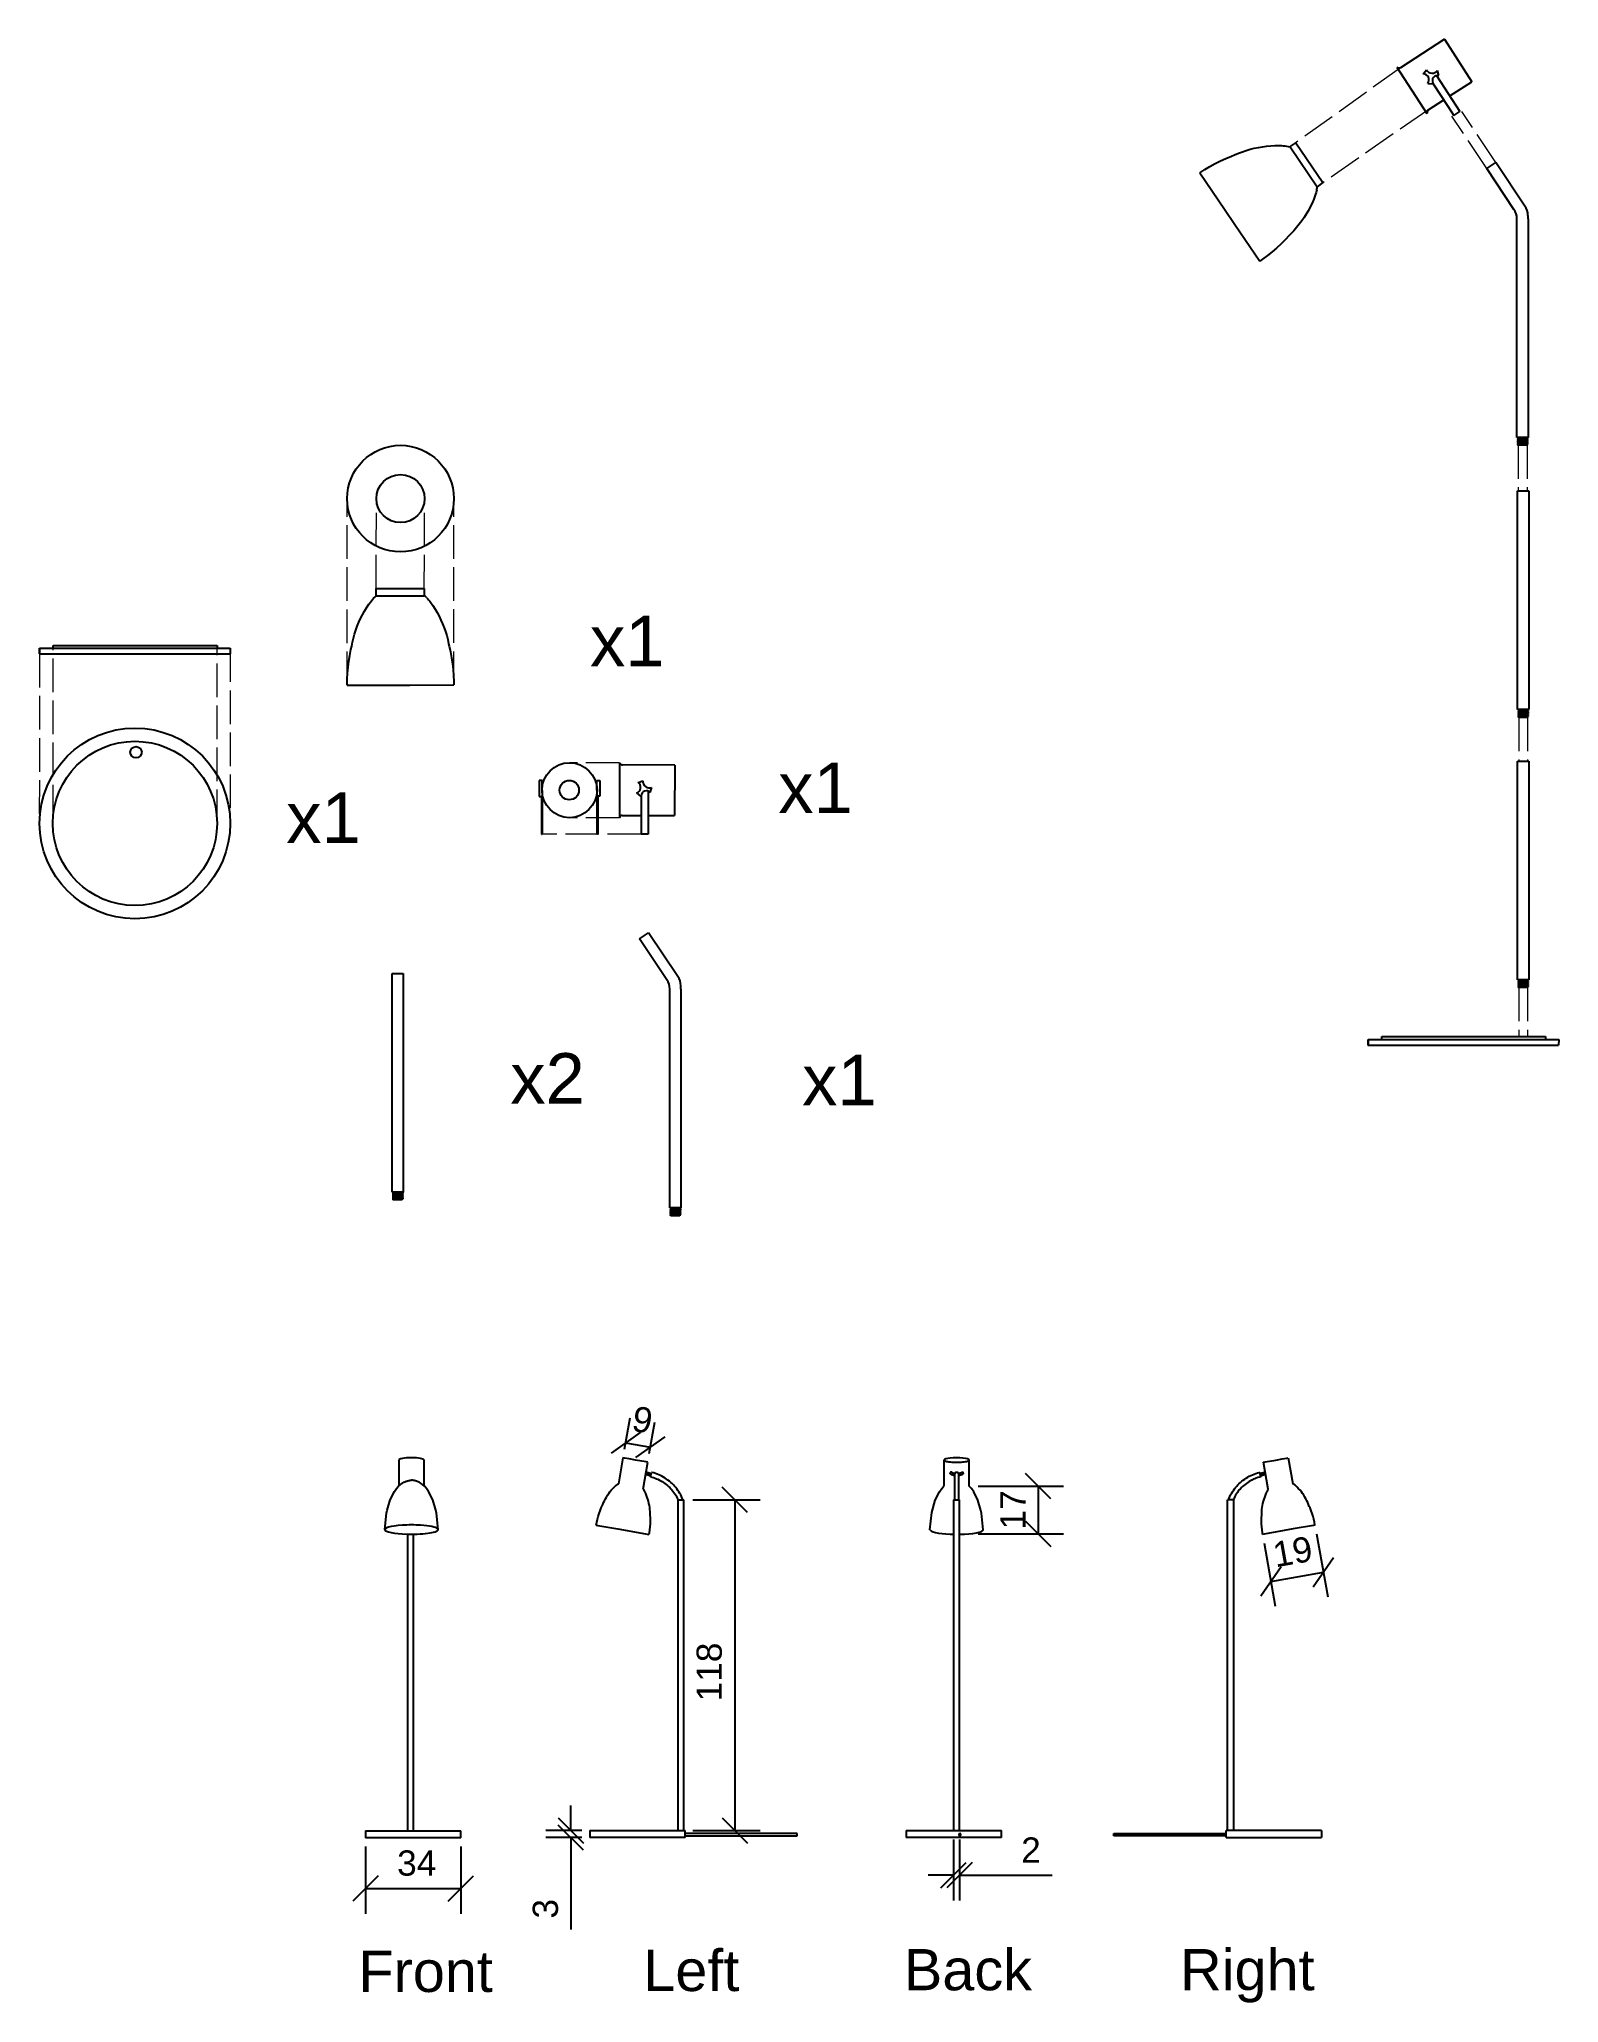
# Model space of a CAD drawing. Header units: millimetres. Extents: x -1407 to -386, y 947 to 2557.
# Drawn here: x -928 to -386, y 947 to 1647 of the extents above.
import ezdxf

# ---------------------------------------------------------------- set-up
doc = ezdxf.new("R2010")
doc.units = ezdxf.units.MM
doc.linetypes.add('ACAD_ISO02W100', pattern=[15, 12, -3])
doc.layers.add('Hektar', color=255, linetype='Continuous')
doc.layers.add('Quote', color=1, linetype='Continuous')
doc.layers.add('Linee di proiezione', color=3, linetype='ACAD_ISO02W100', lineweight=13)
doc.styles.get("Standard").update_dxf_attribs({"font": 'Arial.ttf'})
doc.dimstyles.get("Standard").update_dxf_attribs({"dimtxt": 0.18, "dimasz": 0.18, "dimexe": 0.18, "dimexo": 0.0625, "dimgap": 0.09, "dimtad": 1, "dimdec": 0, "dimzin": 0, "dimdsep": 46, "dimtxsty": 'Standard', "dimblk": 'OBLIQUE', "dimblk1": 'OBLIQUE', "dimblk2": 'OBLIQUE', "dimcen": 0.09, "dimadec": 0, "dimazin": 0, "dimtfac": 1, "dimtdec": 0, "dimtofl": 0, "dimtmove": 0, "dimatfit": 3, "dimfxl": 1, "dimtolj": 1, "dimtzin": 0, "dimarcsym": 0})

msp = doc.modelspace()

# ---------------------------------------------------------------- texts
at = {"char_height": 14.712, "attachment_point": 1}
for s, width, insert in [('{\\fArial|b0|i0|c0|p0;Back}', 648.6634, (-619.4, 965.76)), ('{\\fArial|b0|i0|c0|p0;Right}', 616.5973, (-520.89, 965.76)), ('{\\fArial|b0|i0|c0|p0;Front}', 648.6634, (-813.93, 965.16)), ('{\\fArial|b0|i0|c0|p0;Left}', 680.7295, (-712.33, 965.48))]:
    msp.add_mtext_dynamic_manual_height_columns(s, width=width, gutter_width=1, heights=[0], dxfattribs=dict(at, insert=insert))
at = {"layer": 'Hektar'}
note = msp.add_mtext_dynamic_manual_height_columns('x1\\P', width=25.4117, gutter_width=1, heights=[4.12, 0], dxfattribs=dict(at, insert=(-757.74, 1441.32), char_height=18.002, attachment_point=1))
note = msp.add_mtext_dynamic_manual_height_columns('x1\\P', width=25.4117, gutter_width=1, heights=[4.12, 0], dxfattribs=dict(at, insert=(-690.6, 1388.97), char_height=18.002, attachment_point=1))
at = {"layer": 'Hektar', "insert": (-839.67, 1378.3), "char_height": 18.002, "attachment_point": 1}
msp.add_mtext_dynamic_manual_height_columns('x1', width=19.3884, gutter_width=1, heights=[4.12], dxfattribs=at)
at = {"layer": 'Hektar'}
note = msp.add_mtext_dynamic_manual_height_columns('x2\\P', width=25.4117, gutter_width=1, heights=[4.12, 0], dxfattribs=dict(at, insert=(-786.16, 1285.3), char_height=18.002, attachment_point=1))
note = msp.add_mtext_dynamic_manual_height_columns('x1\\P', width=25.4117, gutter_width=1, heights=[4.12, 0], dxfattribs=dict(at, insert=(-682.08, 1284.72), char_height=18.002, attachment_point=1))

# ---------------------------------------------------------------- blocks, each defined once
blk = doc.blocks.new('_Oblique')
at = {"color": 0, "linetype": 'ByBlock', "lineweight": -2}
blk.add_line((-0.5, -0.5), (0.5, 0.5), dxfattribs=at)
blk = doc.blocks.new('*D7')
at = {"layer": 'Defpoints', "color": 0, "transparency": 16777216}
for p in [(-811.38, 1005.47), (-777.38, 1005.47), (-777.38, 987.31)]:
    blk.add_point(p, dxfattribs=at)
at = {"layer": 'Quote', "color": 0, "lineweight": -2, "transparency": 16777216}
for p, q in [((-811.38, 1002.35), (-811.38, 978.31)), ((-777.38, 1002.35), (-777.38, 978.31)), ((-811.38, 987.31), (-777.38, 987.31))]:
    blk.add_line(p, q, dxfattribs=at)
at = {"layer": 'Quote', "color": 0, "lineweight": -2, "transparency": 16777216, "xscale": 9, "yscale": 9, "zscale": 9, "rotation": 180}
blk.add_blockref('_Oblique', (-811.38, 987.31), dxfattribs=at)
at = {"layer": 'Quote', "color": 0, "lineweight": -2, "transparency": 16777216, "xscale": 9, "yscale": 9, "zscale": 9}
blk.add_blockref('_Oblique', (-777.38, 987.31), dxfattribs=at)
at = {"layer": 'Quote', "color": 0, "transparency": 16777216, "insert": (-793.13, 996.37), "char_height": 9, "attachment_point": 5}
blk.add_mtext('\\A1;34', dxfattribs=at)
blk = doc.blocks.new('*D9')
at = {"layer": 'Defpoints', "color": 0, "transparency": 16777216}
for p in [(-697.85, 1126.01), (-697.85, 1008), (-679.7, 1008)]:
    blk.add_point(p, dxfattribs=at)
at = {"layer": 'Quote', "color": 0, "lineweight": -2, "transparency": 16777216}
for p, q in [((-694.72, 1126.01), (-670.7, 1126.01)), ((-679.7, 1126.01), (-679.7, 1008)), ((-694.72, 1008), (-670.7, 1008))]:
    blk.add_line(p, q, dxfattribs=at)
at = {"layer": 'Quote', "color": 0, "lineweight": -2, "transparency": 16777216, "xscale": 9, "yscale": 9, "zscale": 9}
for p, rotation in [((-679.7, 1126.01), 90), ((-679.7, 1008), 270)]:
    blk.add_blockref('_Oblique', p, dxfattribs=dict(at, rotation=rotation))
at = {"layer": 'Quote', "color": 0, "transparency": 16777216, "insert": (-688.77, 1064.57), "char_height": 9, "attachment_point": 5, "rotation": 90}
blk.add_mtext('\\A1;118', dxfattribs=at)
blk = doc.blocks.new('*D10')
at = {"layer": 'Defpoints', "color": 0, "transparency": 16777216}
for p in [(-738.14, 1005.5), (-731.09, 1008), (-731.09, 1005.5)]:
    blk.add_point(p, dxfattribs=at)
at = {"layer": 'Quote', "color": 0, "lineweight": -2, "transparency": 16777216}
for p, q in [((-738.14, 1008), (-738.14, 1017)), ((-734.21, 1008), (-747.14, 1008)), ((-734.21, 1005.5), (-747.14, 1005.5)), ((-738.14, 1005.5), (-738.14, 972.73))]:
    blk.add_line(p, q, dxfattribs=at)
at = {"layer": 'Quote', "color": 0, "lineweight": -2, "transparency": 16777216, "xscale": 9, "yscale": 9, "zscale": 9}
for p, rotation in [((-738.14, 1008), 270), ((-738.14, 1005.5), 90)]:
    blk.add_blockref('_Oblique', p, dxfattribs=dict(at, rotation=rotation))
at = {"layer": 'Quote', "color": 0, "transparency": 16777216, "insert": (-747.2, 980.12), "char_height": 9, "attachment_point": 5, "rotation": 90}
blk.add_mtext('\\A1;3', dxfattribs=at)
blk = doc.blocks.new('*D11')
at = {"layer": 'Defpoints', "color": 0, "transparency": 16777216}
for p in [(-709.77, 1144.77), (-719.58, 1140.94), (-710.72, 1139.37)]:
    blk.add_point(p, dxfattribs=at)
at = {"layer": 'Quote', "color": 0, "lineweight": -2, "transparency": 16777216}
for p, q in [((-719.04, 1144.01), (-717.07, 1155.2)), ((-710.18, 1142.45), (-708.21, 1153.63)), ((-718.63, 1146.33), (-709.77, 1144.77))]:
    blk.add_line(p, q, dxfattribs=at)
at = {"layer": 'Quote', "color": 0, "lineweight": -2, "transparency": 16777216, "xscale": 9, "yscale": 9, "zscale": 9}
for p, rotation in [((-718.63, 1146.33), 169.9999999999994), ((-709.77, 1144.77), 349.9999999999994)]:
    blk.add_blockref('_Oblique', p, dxfattribs=dict(at, rotation=rotation))
at = {"layer": 'Quote', "color": 0, "transparency": 16777216, "insert": (-712.63, 1154.47), "char_height": 9, "attachment_point": 5, "rotation": 350}
blk.add_mtext('\\A1;9', dxfattribs=at)
blk = doc.blocks.new('*D12')
at = {"layer": 'Defpoints', "color": 0, "transparency": 16777216}
for p in [(-601.71, 1008), (-599.58, 1008), (-599.58, 992.07)]:
    blk.add_point(p, dxfattribs=at)
at = {"layer": 'Quote', "color": 0, "lineweight": -2, "transparency": 16777216}
for p, q in [((-601.71, 1004.88), (-601.71, 983.07)), ((-599.58, 1004.88), (-599.58, 983.07)), ((-601.71, 992.07), (-610.71, 992.07)), ((-599.58, 992.07), (-566.56, 992.07))]:
    blk.add_line(p, q, dxfattribs=at)
at = {"layer": 'Quote', "color": 0, "lineweight": -2, "transparency": 16777216, "xscale": 9, "yscale": 9, "zscale": 9}
blk.add_blockref('_Oblique', (-601.71, 992.07), dxfattribs=at)
at = {"layer": 'Quote', "color": 0, "lineweight": -2, "transparency": 16777216, "xscale": 9, "yscale": 9, "zscale": 9, "rotation": 180}
blk.add_blockref('_Oblique', (-599.58, 992.07), dxfattribs=at)
at = {"layer": 'Quote', "color": 0, "transparency": 16777216, "insert": (-574.07, 1001.07), "char_height": 9, "attachment_point": 5}
blk.add_mtext('\\A1;2', dxfattribs=at)
blk = doc.blocks.new('*D13')
at = {"layer": 'Defpoints', "color": 0, "transparency": 16777216}
for p in [(-491.49, 1113.62), (-472.79, 1116.95), (-469.8, 1100.21)]:
    blk.add_point(p, dxfattribs=at)
at = {"layer": 'Quote', "color": 0, "lineweight": -2, "transparency": 16777216}
for p, q in [((-472.24, 1113.87), (-468.22, 1091.35)), ((-490.94, 1110.54), (-486.93, 1088.01)), ((-488.51, 1096.87), (-469.8, 1100.21))]:
    blk.add_line(p, q, dxfattribs=at)
at = {"layer": 'Quote', "color": 0, "lineweight": -2, "transparency": 16777216, "xscale": 9, "yscale": 9, "zscale": 9}
for p, rotation in [((-488.51, 1096.87), 190.1013267064617), ((-469.8, 1100.21), 10.1013267064617)]:
    blk.add_blockref('_Oblique', p, dxfattribs=dict(at, rotation=rotation))
at = {"layer": 'Quote', "color": 0, "transparency": 16777216, "insert": (-480.75, 1107.46), "char_height": 9, "attachment_point": 5, "rotation": 10.10133}
blk.add_mtext('\\A1;19', dxfattribs=at)
blk = doc.blocks.new('*D14')
at = {"layer": 'Defpoints', "color": 0, "transparency": 16777216}
for p in [(-596.09, 1130.89), (-596.09, 1113.87), (-571.52, 1113.87)]:
    blk.add_point(p, dxfattribs=at)
at = {"layer": 'Quote', "color": 0, "lineweight": -2, "transparency": 16777216}
for p, q in [((-592.96, 1130.89), (-562.52, 1130.89)), ((-571.52, 1130.89), (-571.52, 1113.87)), ((-592.96, 1113.87), (-562.52, 1113.87))]:
    blk.add_line(p, q, dxfattribs=at)
at = {"layer": 'Quote', "color": 0, "lineweight": -2, "transparency": 16777216, "xscale": 9, "yscale": 9, "zscale": 9}
for p, rotation in [((-571.52, 1130.89), 90), ((-571.52, 1113.87), 270)]:
    blk.add_blockref('_Oblique', p, dxfattribs=dict(at, rotation=rotation))
at = {"layer": 'Quote', "color": 0, "transparency": 16777216, "insert": (-580.52, 1122.38), "char_height": 9, "attachment_point": 5, "rotation": 90}
blk.add_mtext('\\A1;17', dxfattribs=at)

# ---------------------------------------------------------------- dimensions: what is measured, and where the dimension line sits
at = {"layer": 'Quote'}
for base, p1, p2, angle, picture, middle, dimtype in [((-709.77, 1144.77), (-719.58, 1140.94), (-710.72, 1139.37), 350, '*D11', (-714.2, 1145.55), 161), ((-571.52, 1113.87), (-596.09, 1130.89), (-596.09, 1113.87), 90, '*D14', (-571.52, 1122.38), 160), ((-679.7, 1008), (-697.85, 1126.01), (-697.85, 1008), 90, '*D9', (-679.7, 1064.57), 160), ((-469.8, 1100.21), (-491.49, 1113.62), (-472.79, 1116.95), 10.10133, '*D13', (-479.16, 1098.54), 161), ((-738.1407036, 1005.5014352), (-731.0851338, 1008.0014353), (-731.0851338, 1005.5014352), 90, '*D10', (-738.1407036, 980.1160327), 160)]:
    dim = msp.add_linear_dim(base=base, p1=p1, p2=p2, angle=angle, dimstyle='Standard', override={"dimscale": 50}, dxfattribs=at)
    dim.commit()
    dim.dimension.update_dxf_attribs({"geometry": picture, "text_midpoint": middle, "dimtype": dimtype})
dim = msp.add_linear_dim(base=(-777.38, 987.31), p1=(-811.38, 1005.47), p2=(-777.38, 1005.47), dimstyle='Standard', override={"dimscale": 50}, dxfattribs=at)
dim.commit()
dim.dimension.update_dxf_attribs({"geometry": '*D7', "text_midpoint": (-793.13, 987.31), "dimtype": 160})
dim = msp.add_linear_dim(base=(-599.58, 992.07), p1=(-601.71, 1008), p2=(-599.58, 1008), dimstyle='Standard', override={"dimscale": 50}, dxfattribs=at)
dim.commit()
dim.dimension.update_dxf_attribs({"geometry": '*D12', "text_midpoint": (-574.07, 1001.07)})

# ---------------------------------------------------------------- linework, layer by layer
at = {"layer": 'Hektar'}
for p, q in [((-426.56, 1646.94), (-442.27, 1636.8)), ((-426.56, 1646.94), (-416.8, 1631.81)), ((-443.54, 1636.94), (-432.9, 1620.46)), ((-434.16, 1634.6), (-433.05, 1636.08)), ((-429.46, 1634.01), (-421.09, 1621.14)), ((-428.6, 1634.02), (-429.09, 1635.76)), ((-424.71, 1626.71), (-416.8, 1631.81)), ((-432.57, 1631.21), (-430.58, 1631.01)), ((-432.51, 1621.68), (-426.86, 1625.33)), ((-430.58, 1631.01), (-430.63, 1631.18)), ((-430.6, 1631.1), (-425.39, 1623.06)), ((-425.39, 1623.06), (-423.23, 1619.75)), ((-423.23, 1619.75), (-421.09, 1621.14)), ((-481.71, 1608.58), (-479.58, 1610.03)), ((-481.66, 1608.57), (-472.05, 1594.36)), ((-479.58, 1610.03), (-469.94, 1595.8)), ((-513.85, 1599.29), (-505.03, 1586.29)), ((-411.53, 1600.88), (-408.3, 1603.04)), ((-401.82, 1586.26), (-411.53, 1600.88)), ((-397.9, 1587.45), (-408.3, 1603.04)), ((-469.94, 1595.8), (-472.05, 1594.36)), ((-505.03, 1586.29), (-501.33, 1580.83)), ((-400.77, 1504.94), (-400.77, 1582.94)), ((-396.77, 1582.94), (-396.77, 1584.13)), ((-396.77, 1582.94), (-396.77, 1504.94)), ((-501.33, 1580.83), (-492.51, 1567.84)), ((-396.77, 1504.94), (-400.77, 1504.94)), ((-396.95, 1504.76), (-400.55, 1504.36)), ((-396.95, 1504.63), (-400.55, 1504.24)), ((-396.95, 1504.4), (-400.55, 1504)), ((-400.55, 1504.36), (-400.55, 1504.24)), ((-396.95, 1504.27), (-400.55, 1503.88)), ((-396.95, 1504.04), (-400.55, 1503.64)), ((-400.55, 1504), (-400.55, 1503.88)), ((-396.95, 1503.91), (-400.55, 1503.51)), ((-396.95, 1503.72), (-400.55, 1503.32)), ((-400.55, 1503.64), (-400.55, 1503.51)), ((-396.95, 1503.6), (-400.55, 1503.2)), ((-396.95, 1503.38), (-400.55, 1502.99)), ((-400.55, 1503.32), (-400.55, 1503.2)), ((-396.95, 1503.26), (-400.55, 1502.86)), ((-396.95, 1503.03), (-400.55, 1502.63)), ((-400.55, 1502.99), (-400.55, 1502.86)), ((-396.95, 1502.9), (-400.55, 1502.51)), ((-396.95, 1502.7), (-400.55, 1502.31)), ((-400.55, 1502.63), (-400.55, 1502.51)), ((-396.95, 1502.58), (-400.55, 1502.18)), ((-400.55, 1502.31), (-400.55, 1502.18)), ((-400.33, 1502.13), (-400.33, 1504.94)), ((-397.16, 1502.13), (-400.33, 1502.13)), ((-397.16, 1504.94), (-397.16, 1502.13)), ((-396.95, 1504.76), (-396.95, 1504.63)), ((-396.95, 1504.4), (-396.95, 1504.27)), ((-396.95, 1504.04), (-396.95, 1503.91)), ((-396.95, 1503.72), (-396.95, 1503.6)), ((-396.95, 1503.38), (-396.95, 1503.26)), ((-396.95, 1503.03), (-396.95, 1502.9)), ((-396.95, 1502.7), (-396.95, 1502.58)), ((-400.55, 1407.86), (-400.55, 1485.86)), ((-400.55, 1485.86), (-396.55, 1485.86)), ((-396.55, 1485.86), (-396.55, 1407.86)), ((-807.62, 1448.41), (-807.62, 1450.99)), ((-807.62, 1450.99), (-790.42, 1450.99)), ((-790.42, 1450.99), (-790.42, 1448.44)), ((-807.58, 1448.44), (-790.42, 1448.44)), ((-927.67, 1429.7), (-927.67, 1427.7)), ((-927.67, 1427.7), (-927.67, 1429.7)), ((-927.67, 1429.7), (-859.67, 1429.7)), ((-922.78, 1429.69), (-922.78, 1430.69)), ((-922.78, 1430.69), (-864.34, 1430.69)), ((-864.34, 1430.69), (-864.34, 1429.7)), ((-859.67, 1429.7), (-859.7, 1427.7)), ((-927.69, 1427.7), (-859.7, 1427.7)), ((-817.93, 1416.59), (-802.23, 1416.6)), ((-802.23, 1416.6), (-795.63, 1416.61)), ((-795.63, 1416.61), (-779.93, 1416.62)), ((-396.55, 1407.86), (-400.55, 1407.86)), ((-396.73, 1407.68), (-400.34, 1407.28)), ((-400.12, 1405.05), (-400.12, 1407.86)), ((-396.95, 1407.86), (-396.95, 1405.05)), ((-396.73, 1407.68), (-396.73, 1407.55)), ((-396.73, 1407.55), (-400.34, 1407.16)), ((-396.73, 1407.32), (-400.34, 1406.92)), ((-400.34, 1407.28), (-400.34, 1407.16)), ((-396.73, 1407.19), (-400.34, 1406.8)), ((-396.73, 1406.96), (-400.34, 1406.56)), ((-400.34, 1406.92), (-400.34, 1406.8)), ((-396.73, 1406.83), (-400.34, 1406.44)), ((-396.73, 1406.64), (-400.34, 1406.25)), ((-400.34, 1406.56), (-400.34, 1406.44)), ((-396.73, 1406.52), (-400.34, 1406.12)), ((-396.73, 1406.3), (-400.34, 1405.91)), ((-400.34, 1406.25), (-400.34, 1406.12)), ((-396.73, 1406.18), (-400.34, 1405.78)), ((-396.73, 1405.95), (-400.34, 1405.55)), ((-400.34, 1405.91), (-400.34, 1405.78)), ((-396.73, 1405.82), (-400.34, 1405.43)), ((-396.73, 1405.63), (-400.34, 1405.23)), ((-400.34, 1405.55), (-400.34, 1405.43)), ((-396.73, 1405.5), (-400.34, 1405.1)), ((-400.34, 1405.23), (-400.34, 1405.1)), ((-396.95, 1405.05), (-400.12, 1405.05)), ((-396.73, 1407.32), (-396.73, 1407.19)), ((-396.73, 1406.96), (-396.73, 1406.83)), ((-396.73, 1406.64), (-396.73, 1406.52)), ((-396.73, 1406.3), (-396.73, 1406.18)), ((-396.73, 1405.95), (-396.73, 1405.82)), ((-396.73, 1405.63), (-396.73, 1405.5)), ((-720.79, 1388.91), (-720.85, 1369.29)), ((-701.1, 1388.04), (-719.8, 1388.1)), ((-701.1, 1388.04), (-701.16, 1370.04)), ((-400.55, 1311.48), (-400.55, 1389.48)), ((-400.55, 1389.48), (-396.55, 1389.48)), ((-396.55, 1389.48), (-396.55, 1311.48)), ((-748.45, 1382.51), (-749.52, 1382.51)), ((-749.52, 1382.51), (-749.52, 1376.9)), ((-748.45, 1379.06), (-748.45, 1382.51)), ((-728.87, 1379.14), (-728.87, 1382.6)), ((-728.87, 1382.6), (-727.79, 1382.6)), ((-727.79, 1382.6), (-727.79, 1376.98)), ((-714.2, 1381.84), (-712.46, 1382.47)), ((-709.86, 1378.32), (-709.32, 1380.04)), ((-749.52, 1376.9), (-748.45, 1376.9)), ((-748.66, 1376.9), (-748.66, 1363.43)), ((-748.45, 1379.04), (-748.45, 1363.43)), ((-728.87, 1379.14), (-728.87, 1363.43)), ((-728.87, 1379.14), (-728.83, 1379.14)), ((-727.79, 1376.98), (-728.87, 1376.98)), ((-728.6, 1376.98), (-728.6, 1363.43)), ((-714.71, 1378.13), (-713.15, 1376.87)), ((-713.15, 1376.87), (-713.11, 1377.05)), ((-713.13, 1376.96), (-713.13, 1367.38)), ((-710.58, 1378.78), (-710.58, 1363.43)), ((-719.86, 1370.1), (-713.13, 1370.08)), ((-713.13, 1367.38), (-713.13, 1363.43)), ((-710.58, 1370.07), (-701.16, 1370.04)), ((-748.66, 1363.43), (-748.44, 1363.43)), ((-728.68, 1363.43), (-728.87, 1363.43)), ((-710.58, 1363.43), (-713.1, 1363.43)), ((-713.67, 1326.08), (-710.43, 1328.24)), ((-703.96, 1311.46), (-713.67, 1326.08)), ((-700.03, 1312.66), (-710.43, 1328.24)), ((-801.93, 1235.76), (-801.93, 1313.76)), ((-801.93, 1313.76), (-797.93, 1313.76)), ((-797.93, 1313.76), (-797.93, 1235.76)), ((-396.55, 1311.48), (-400.55, 1311.48)), ((-396.73, 1311.3), (-400.34, 1310.91)), ((-396.73, 1311.18), (-400.34, 1310.78)), ((-396.73, 1310.94), (-400.34, 1310.55)), ((-400.34, 1310.91), (-400.34, 1310.78)), ((-396.73, 1310.82), (-400.34, 1310.42)), ((-396.73, 1310.58), (-400.34, 1310.19)), ((-400.34, 1310.55), (-400.34, 1310.42)), ((-396.73, 1310.46), (-400.34, 1310.06)), ((-396.73, 1310.27), (-400.34, 1309.87)), ((-400.34, 1310.19), (-400.34, 1310.06)), ((-396.73, 1310.14), (-400.34, 1309.74)), ((-396.73, 1309.93), (-400.34, 1309.53)), ((-400.34, 1309.87), (-400.34, 1309.74)), ((-396.73, 1309.8), (-400.34, 1309.41)), ((-400.12, 1308.67), (-400.12, 1311.49)), ((-396.95, 1311.49), (-396.95, 1308.67)), ((-396.73, 1311.3), (-396.73, 1311.18)), ((-396.73, 1310.94), (-396.73, 1310.82)), ((-396.73, 1310.58), (-396.73, 1310.46)), ((-396.73, 1310.27), (-396.73, 1310.14)), ((-396.73, 1309.93), (-396.73, 1309.8)), ((-702.9, 1230.14), (-702.9, 1308.14)), ((-698.9, 1308.14), (-698.9, 1309.34)), ((-698.9, 1308.14), (-698.9, 1230.14)), ((-396.73, 1309.57), (-400.34, 1309.18)), ((-400.34, 1309.53), (-400.34, 1309.41)), ((-396.73, 1309.45), (-400.34, 1309.05)), ((-396.73, 1309.25), (-400.34, 1308.85)), ((-400.34, 1309.18), (-400.34, 1309.05)), ((-396.73, 1309.12), (-400.34, 1308.73)), ((-400.34, 1308.85), (-400.34, 1308.73)), ((-396.95, 1308.67), (-400.12, 1308.67)), ((-396.73, 1309.57), (-396.73, 1309.45)), ((-396.73, 1309.25), (-396.73, 1309.12)), ((-453.86, 1290.2), (-453.86, 1288.2)), ((-453.86, 1288.2), (-453.86, 1290.2)), ((-453.86, 1290.2), (-385.86, 1290.2)), ((-448.97, 1290.19), (-448.97, 1291.19)), ((-448.97, 1291.19), (-390.52, 1291.19)), ((-390.52, 1291.19), (-390.52, 1290.2)), ((-385.86, 1290.2), (-385.89, 1288.2)), ((-453.88, 1288.2), (-385.89, 1288.2)), ((-797.93, 1235.76), (-801.93, 1235.76)), ((-798.11, 1235.58), (-801.71, 1235.18)), ((-798.11, 1235.46), (-801.71, 1235.06)), ((-798.11, 1235.22), (-801.71, 1234.82)), ((-801.71, 1235.18), (-801.71, 1235.06)), ((-798.11, 1235.09), (-801.71, 1234.7)), ((-798.11, 1234.86), (-801.71, 1234.46)), ((-801.71, 1234.82), (-801.71, 1234.7)), ((-798.11, 1234.73), (-801.71, 1234.34)), ((-798.11, 1234.54), (-801.71, 1234.15)), ((-801.71, 1234.46), (-801.71, 1234.34)), ((-798.11, 1234.42), (-801.71, 1234.02)), ((-798.11, 1234.21), (-801.71, 1233.81)), ((-801.71, 1234.15), (-801.71, 1234.02)), ((-798.11, 1234.08), (-801.71, 1233.68)), ((-798.11, 1233.85), (-801.71, 1233.45)), ((-801.71, 1233.81), (-801.71, 1233.68)), ((-798.11, 1233.72), (-801.71, 1233.33)), ((-798.11, 1233.53), (-801.71, 1233.13)), ((-801.71, 1233.45), (-801.71, 1233.33)), ((-798.11, 1233.4), (-801.71, 1233.01)), ((-801.71, 1233.13), (-801.71, 1233.01)), ((-801.5, 1232.95), (-801.5, 1235.76)), ((-798.32, 1232.95), (-801.5, 1232.95)), ((-798.32, 1235.76), (-798.32, 1232.95)), ((-798.11, 1235.58), (-798.11, 1235.46)), ((-798.11, 1235.22), (-798.11, 1235.09)), ((-798.11, 1234.86), (-798.11, 1234.73)), ((-798.11, 1234.54), (-798.11, 1234.42)), ((-798.11, 1234.21), (-798.11, 1234.08)), ((-798.11, 1233.85), (-798.11, 1233.72)), ((-798.11, 1233.53), (-798.11, 1233.4)), ((-698.9, 1230.14), (-702.9, 1230.14)), ((-699.08, 1229.96), (-702.69, 1229.56)), ((-699.08, 1229.84), (-702.69, 1229.44)), ((-699.08, 1229.6), (-702.69, 1229.2)), ((-702.69, 1229.56), (-702.69, 1229.44)), ((-699.08, 1229.47), (-702.69, 1229.08)), ((-699.08, 1229.24), (-702.69, 1228.84)), ((-702.69, 1229.2), (-702.69, 1229.08)), ((-699.08, 1229.11), (-702.69, 1228.72)), ((-699.08, 1228.92), (-702.69, 1228.53)), ((-702.69, 1228.84), (-702.69, 1228.72)), ((-699.08, 1228.8), (-702.69, 1228.4)), ((-699.08, 1228.59), (-702.69, 1228.19)), ((-702.69, 1228.53), (-702.69, 1228.4)), ((-699.08, 1228.46), (-702.69, 1228.06)), ((-699.08, 1228.23), (-702.69, 1227.83)), ((-702.69, 1228.19), (-702.69, 1228.06)), ((-699.08, 1228.11), (-702.69, 1227.71)), ((-699.08, 1227.91), (-702.69, 1227.51)), ((-702.69, 1227.83), (-702.69, 1227.71)), ((-699.08, 1227.78), (-702.69, 1227.39)), ((-702.69, 1227.51), (-702.69, 1227.39)), ((-702.47, 1227.33), (-702.47, 1230.14)), ((-699.3, 1227.33), (-702.47, 1227.33)), ((-699.3, 1230.14), (-699.3, 1227.33)), ((-699.08, 1229.96), (-699.08, 1229.84)), ((-699.08, 1229.6), (-699.08, 1229.47)), ((-699.08, 1229.24), (-699.08, 1229.11)), ((-699.08, 1228.92), (-699.08, 1228.8)), ((-699.08, 1228.59), (-699.08, 1228.46)), ((-699.08, 1228.23), (-699.08, 1228.11)), ((-699.08, 1227.91), (-699.08, 1227.78)), ((-799.5, 1140.23), (-799.5, 1130.94)), ((-790.5, 1130.94), (-790.5, 1140.23)), ((-719.58, 1140.94), (-721.21, 1131.73)), ((-718.99, 1140.83), (-719.58, 1140.94)), ((-717.37, 1140.55), (-718.99, 1140.83)), ((-715.15, 1140.15), (-717.37, 1140.55)), ((-711.32, 1139.48), (-715.15, 1140.15)), ((-712.41, 1129.8), (-710.72, 1139.37)), ((-710.72, 1139.37), (-711.32, 1139.48)), ((-709.77, 1134.33), (-709.7, 1134.62)), ((-709.7, 1134.62), (-709.45, 1135.68)), ((-709.45, 1135.68), (-709.44, 1135.76)), ((-709.44, 1135.76), (-709.43, 1135.78)), ((-605.09, 1140.18), (-605.09, 1130.89)), ((-596.09, 1130.89), (-596.09, 1140.18)), ((-492.44, 1135.76), (-492.44, 1135.78)), ((-492.44, 1135.76), (-492.44, 1135.78)), ((-492.42, 1135.68), (-492.44, 1135.76)), ((-492.42, 1135.68), (-492.44, 1135.76)), ((-492.17, 1134.62), (-492.42, 1135.68)), ((-492.17, 1134.62), (-492.42, 1135.68)), ((-492.1, 1134.33), (-492.17, 1134.62)), ((-492.1, 1134.33), (-492.17, 1134.62)), ((-491.15, 1139.37), (-490.56, 1139.48)), ((-491.15, 1139.37), (-490.56, 1139.48)), ((-489.46, 1129.8), (-491.15, 1139.37)), ((-489.46, 1129.8), (-491.15, 1139.37)), ((-490.56, 1139.48), (-486.72, 1140.15)), ((-490.56, 1139.48), (-486.72, 1140.15)), ((-486.72, 1140.15), (-484.5, 1140.55)), ((-486.72, 1140.15), (-484.5, 1140.55)), ((-484.5, 1140.55), (-482.88, 1140.83)), ((-484.5, 1140.55), (-482.88, 1140.83)), ((-482.88, 1140.83), (-482.29, 1140.94)), ((-482.88, 1140.83), (-482.29, 1140.94)), ((-482.29, 1140.94), (-480.66, 1131.73)), ((-482.29, 1140.94), (-480.66, 1131.73)), ((-709.79, 1134.26), (-709.77, 1134.33)), ((-709.79, 1134.23), (-709.79, 1134.26)), ((-492.08, 1134.26), (-492.1, 1134.33)), ((-492.08, 1134.26), (-492.1, 1134.33)), ((-492.08, 1134.23), (-492.08, 1134.26)), ((-492.08, 1134.23), (-492.08, 1134.26)), ((-699.98, 1126.01), (-699.98, 1008)), ((-699.98, 1126.01), (-699.94, 1126.01)), ((-699.94, 1126.01), (-699.83, 1126.01)), ((-699.83, 1126.01), (-699.66, 1126.01)), ((-699.66, 1126.01), (-699.44, 1126.01)), ((-699.44, 1126.01), (-698.91, 1126.01)), ((-698.91, 1126.01), (-698.64, 1126.01)), ((-698.64, 1126.01), (-698.16, 1126.01)), ((-698.16, 1126.01), (-697.99, 1126.01)), ((-697.99, 1126.01), (-697.85, 1126.01)), ((-697.85, 1008), (-697.85, 1126.01)), ((-601.71, 1126.01), (-601.71, 1008)), ((-601.71, 1126.01), (-601.67, 1126.01)), ((-601.67, 1126.01), (-601.4, 1126.01)), ((-601.4, 1126.01), (-601.18, 1126.01)), ((-601.18, 1126.01), (-600.64, 1126.01)), ((-600.64, 1126.01), (-600.37, 1126.01)), ((-600.37, 1126.01), (-599.89, 1126.01)), ((-599.89, 1126.01), (-599.62, 1126.01)), ((-599.62, 1126.01), (-599.58, 1126.01)), ((-599.58, 1008), (-599.58, 1126.01)), ((-504.03, 1008), (-504.03, 1126.01)), ((-503.88, 1126.01), (-504.03, 1126.01)), ((-504.03, 1008), (-504.03, 1126.01)), ((-503.88, 1126.01), (-504.03, 1126.01)), ((-503.71, 1126.01), (-503.88, 1126.01)), ((-503.71, 1126.01), (-503.88, 1126.01)), ((-503.24, 1126.01), (-503.71, 1126.01)), ((-503.24, 1126.01), (-503.71, 1126.01)), ((-502.96, 1126.01), (-503.24, 1126.01)), ((-502.96, 1126.01), (-503.24, 1126.01)), ((-502.43, 1126.01), (-502.96, 1126.01)), ((-502.43, 1126.01), (-502.96, 1126.01)), ((-502.21, 1126.01), (-502.43, 1126.01)), ((-502.21, 1126.01), (-502.43, 1126.01)), ((-502.04, 1126.01), (-502.21, 1126.01)), ((-502.04, 1126.01), (-502.21, 1126.01)), ((-501.93, 1126.01), (-502.04, 1126.01)), ((-501.93, 1126.01), (-502.04, 1126.01)), ((-501.9, 1126.01), (-501.93, 1126.01)), ((-501.9, 1126.01), (-501.93, 1126.01)), ((-501.9, 1126.01), (-501.9, 1008)), ((-501.9, 1126.01), (-501.9, 1008)), ((-796.38, 1113.62), (-796.38, 1007.97)), ((-794.25, 1007.97), (-794.25, 1113.69)), ((-729.09, 1116.95), (-728.52, 1116.85)), ((-728.52, 1116.85), (-721.36, 1115.59)), ((-721.36, 1115.59), (-718.11, 1115.01)), ((-718.11, 1115.01), (-710.94, 1113.75)), ((-710.94, 1113.75), (-710.37, 1113.65)), ((-602.86, 1113.72), (-601.71, 1113.7)), ((-490.93, 1113.75), (-491.5, 1113.65)), ((-490.93, 1113.75), (-491.5, 1113.65)), ((-483.77, 1115.01), (-490.93, 1113.75)), ((-483.77, 1115.01), (-490.93, 1113.75)), ((-480.52, 1115.59), (-483.77, 1115.01)), ((-480.52, 1115.59), (-483.77, 1115.01)), ((-473.35, 1116.85), (-480.52, 1115.59)), ((-473.35, 1116.85), (-480.52, 1115.59)), ((-472.79, 1116.95), (-473.35, 1116.85)), ((-472.79, 1116.95), (-473.35, 1116.85)), ((-811.38, 1007.97), (-811.38, 1005.47)), ((-811.38, 1007.97), (-810.8, 1007.97)), ((-810.8, 1005.47), (-811.38, 1005.47)), ((-810.8, 1007.97), (-809.1, 1007.97)), ((-809.1, 1005.47), (-810.8, 1005.47)), ((-809.1, 1007.97), (-806.4, 1007.97)), ((-806.4, 1005.47), (-809.1, 1005.47)), ((-806.4, 1007.97), (-802.88, 1007.97)), ((-802.88, 1005.47), (-806.4, 1005.47)), ((-802.88, 1007.97), (-798.78, 1007.97)), ((-798.78, 1005.47), (-802.88, 1005.47)), ((-798.78, 1007.97), (-794.38, 1007.97)), ((-794.38, 1005.47), (-798.78, 1005.47)), ((-794.38, 1007.97), (-789.98, 1007.97)), ((-789.98, 1005.47), (-794.38, 1005.47)), ((-789.98, 1007.97), (-785.88, 1007.97)), ((-785.88, 1005.47), (-789.98, 1005.47)), ((-785.88, 1007.97), (-782.36, 1007.97)), ((-782.36, 1005.47), (-785.88, 1005.47)), ((-782.36, 1007.97), (-779.66, 1007.97)), ((-779.66, 1005.47), (-782.36, 1005.47)), ((-779.66, 1007.97), (-777.96, 1007.97)), ((-777.96, 1005.47), (-779.66, 1005.47)), ((-777.96, 1007.97), (-777.38, 1007.97)), ((-777.38, 1005.47), (-777.96, 1005.47)), ((-777.38, 1005.47), (-777.38, 1007.97)), ((-731.37, 1008), (-731.37, 1005.5)), ((-731.37, 1008), (-730.8, 1008)), ((-730.8, 1005.5), (-731.37, 1005.5)), ((-730.8, 1008), (-729.1, 1008)), ((-729.1, 1005.5), (-730.8, 1005.5)), ((-729.1, 1008), (-726.4, 1008)), ((-726.4, 1005.5), (-729.1, 1005.5)), ((-726.4, 1008), (-722.87, 1008)), ((-722.87, 1005.5), (-726.4, 1005.5)), ((-722.87, 1008), (-718.77, 1008)), ((-718.77, 1005.5), (-722.87, 1005.5)), ((-718.77, 1008), (-709.97, 1008)), ((-709.97, 1005.5), (-718.77, 1005.5)), ((-709.97, 1008), (-702.35, 1008)), ((-702.35, 1005.5), (-709.97, 1005.5)), ((-702.35, 1008), (-699.65, 1008)), ((-699.65, 1005.5), (-702.35, 1005.5)), ((-699.65, 1008), (-697.37, 1008)), ((-697.37, 1005.5), (-699.65, 1005.5)), ((-697.37, 1005.5), (-697.37, 1008)), ((-657.4, 1006.92), (-697.37, 1006.92)), ((-697.37, 1006.19), (-657.4, 1006.19)), ((-657.4, 1006.55), (-657.4, 1006.92)), ((-657.4, 1006.19), (-657.4, 1006.55)), ((-618.58, 1008), (-618.58, 1005.5)), ((-618.58, 1008), (-618, 1008)), ((-618, 1005.5), (-618.58, 1005.5)), ((-618, 1008), (-613.6, 1008)), ((-613.6, 1005.5), (-618, 1005.5)), ((-613.6, 1008), (-610.08, 1008)), ((-610.08, 1005.5), (-613.6, 1005.5)), ((-610.08, 1008), (-601.58, 1008)), ((-601.58, 1005.5), (-610.08, 1005.5)), ((-601.58, 1008), (-593.08, 1008)), ((-593.08, 1005.5), (-601.58, 1005.5)), ((-593.08, 1008), (-589.56, 1008)), ((-589.56, 1005.5), (-593.08, 1005.5)), ((-589.56, 1008), (-586.85, 1008)), ((-586.85, 1005.5), (-589.56, 1005.5)), ((-586.85, 1008), (-585.16, 1008)), ((-585.16, 1005.5), (-586.85, 1005.5)), ((-585.16, 1008), (-584.58, 1008)), ((-584.58, 1005.5), (-585.16, 1005.5)), ((-584.58, 1005.5), (-584.58, 1008)), ((-544.47, 1006.92), (-504.5, 1006.92)), ((-544.47, 1006.55), (-544.47, 1006.92)), ((-544.47, 1006.92), (-504.5, 1006.92)), ((-544.47, 1006.55), (-544.47, 1006.92)), ((-544.47, 1006.19), (-544.47, 1006.55)), ((-544.47, 1006.19), (-544.47, 1006.55)), ((-504.5, 1006.19), (-544.47, 1006.19)), ((-504.5, 1006.19), (-544.47, 1006.19)), ((-504.5, 1005.5), (-504.5, 1008)), ((-502.22, 1008), (-504.5, 1008)), ((-504.5, 1005.5), (-504.5, 1008)), ((-502.22, 1008), (-504.5, 1008)), ((-504.5, 1005.5), (-502.22, 1005.5)), ((-504.5, 1005.5), (-502.22, 1005.5)), ((-499.52, 1008), (-502.22, 1008)), ((-499.52, 1008), (-502.22, 1008)), ((-502.22, 1005.5), (-499.52, 1005.5)), ((-502.22, 1005.5), (-499.52, 1005.5)), ((-491.9, 1008), (-499.52, 1008)), ((-491.9, 1008), (-499.52, 1008)), ((-499.52, 1005.5), (-491.9, 1005.5)), ((-499.52, 1005.5), (-491.9, 1005.5)), ((-483.1, 1008), (-491.9, 1008)), ((-483.1, 1008), (-491.9, 1008)), ((-491.9, 1005.5), (-483.1, 1005.5)), ((-491.9, 1005.5), (-483.1, 1005.5)), ((-479, 1008), (-483.1, 1008)), ((-479, 1008), (-483.1, 1008)), ((-483.1, 1005.5), (-479, 1005.5)), ((-483.1, 1005.5), (-479, 1005.5)), ((-475.48, 1008), (-479, 1008)), ((-475.48, 1008), (-479, 1008)), ((-479, 1005.5), (-475.48, 1005.5)), ((-479, 1005.5), (-475.48, 1005.5)), ((-472.78, 1008), (-475.48, 1008)), ((-472.78, 1008), (-475.48, 1008)), ((-475.48, 1005.5), (-472.78, 1005.5)), ((-475.48, 1005.5), (-472.78, 1005.5)), ((-471.08, 1008), (-472.78, 1008)), ((-471.08, 1008), (-472.78, 1008)), ((-472.78, 1005.5), (-471.08, 1005.5)), ((-472.78, 1005.5), (-471.08, 1005.5)), ((-470.5, 1008), (-471.08, 1008)), ((-470.5, 1008), (-471.08, 1008)), ((-471.08, 1005.5), (-470.5, 1005.5)), ((-471.08, 1005.5), (-470.5, 1005.5)), ((-470.5, 1008), (-470.5, 1005.5)), ((-470.5, 1008), (-470.5, 1005.5))]:
    msp.add_line(p, q, dxfattribs=at)
for points in [[(-513.85, 1599.29), (-512.08, 1600.47), (-510.26, 1601.58), (-508.41, 1602.62), (-506.51, 1603.58), (-504.57, 1604.47), (-502.61, 1605.28), (-501.43, 1605.71)], [(-501.43, 1605.71), (-500.07, 1606.3), (-498.69, 1606.83), (-497.29, 1607.3), (-495.86, 1607.72), (-494.43, 1608.08), (-492.98, 1608.39), (-491.52, 1608.63), (-490.05, 1608.82), (-488.57, 1608.95), (-487.09, 1609.01), (-485.61, 1609.02), (-484.75, 1609)], [(-484.75, 1609), (-484.14, 1608.97), (-483.53, 1608.91), (-482.92, 1608.82), (-482.31, 1608.71), (-481.71, 1608.58), (-481.66, 1608.57)], [(-472.73, 1591.28), (-473.25, 1589.89), (-473.83, 1588.53), (-474.47, 1587.19), (-475.15, 1585.88), (-475.89, 1584.59), (-476.68, 1583.34), (-477.52, 1582.12), (-478.41, 1580.93), (-479.34, 1579.78), (-480.32, 1578.67), (-481.34, 1577.6), (-481.95, 1576.99)], [(-472.18, 1593.25), (-472.26, 1592.87), (-472.41, 1592.28), (-472.59, 1591.69), (-472.73, 1591.28)], [(-481.95, 1576.99), (-483.39, 1575.43), (-484.9, 1573.93), (-486.46, 1572.48), (-488.08, 1571.1), (-489.75, 1569.79), (-491.48, 1568.54), (-492.51, 1567.84)], [(-816.3, 1430.47), (-816.02, 1431.93), (-815.68, 1433.37), (-815.29, 1434.8), (-814.84, 1436.21), (-814.33, 1437.6), (-813.77, 1438.97), (-813.15, 1440.32), (-812.48, 1441.64), (-811.76, 1442.93), (-810.99, 1444.2), (-810.17, 1445.43), (-809.67, 1446.13)], [(-809.67, 1446.13), (-809.29, 1446.62), (-808.9, 1447.09), (-808.49, 1447.55), (-808.06, 1447.99), (-807.62, 1448.41), (-807.58, 1448.44)], [(-789.57, 1447.71), (-789.31, 1447.43), (-788.9, 1446.97), (-788.51, 1446.49), (-788.25, 1446.15)], [(-788.25, 1446.15), (-787.39, 1444.94), (-786.59, 1443.69), (-785.84, 1442.42), (-785.13, 1441.11), (-784.49, 1439.78), (-783.89, 1438.42), (-783.35, 1437.05), (-782.86, 1435.65), (-782.43, 1434.23), (-782.06, 1432.79), (-781.75, 1431.35), (-781.59, 1430.5)], [(-817.93, 1416.59), (-817.92, 1418.72), (-817.82, 1420.84), (-817.64, 1422.96), (-817.37, 1425.07), (-817.02, 1427.17), (-816.59, 1429.26), (-816.3, 1430.47)], [(-781.59, 1430.5), (-781.11, 1428.43), (-780.7, 1426.34), (-780.38, 1424.24), (-780.15, 1422.13), (-780, 1420), (-779.93, 1417.88), (-779.93, 1416.62)], [(-711.47, 1135.13), (-711.46, 1135.12), (-711.38, 1135.1), (-711.31, 1135.08), (-711.23, 1135.06), (-711.16, 1135.03), (-711.09, 1135.01), (-711.02, 1134.99), (-710.95, 1134.97), (-710.88, 1134.95), (-710.82, 1134.93), (-710.75, 1134.91), (-710.69, 1134.89), (-710.62, 1134.87), (-710.56, 1134.85), (-710.5, 1134.84), (-710.45, 1134.82), (-710.39, 1134.8), (-710.34, 1134.79), (-710.29, 1134.77), (-710.24, 1134.76), (-710.2, 1134.74), (-710.15, 1134.73), (-710.11, 1134.72), (-710.07, 1134.7), (-710.04, 1134.69), (-710, 1134.68), (-709.97, 1134.67), (-709.95, 1134.67), (-709.92, 1134.66), (-709.9, 1134.65), (-709.88, 1134.65), (-709.86, 1134.64), (-709.85, 1134.64), (-709.84, 1134.63), (-709.83, 1134.63), (-709.83, 1134.63), (-709.71, 1134.59)], [(-709.71, 1134.59), (-709.83, 1134.63), (-709.84, 1134.63), (-709.84, 1134.64), (-709.85, 1134.64), (-709.87, 1134.64), (-709.88, 1134.65), (-709.9, 1134.65), (-709.92, 1134.66), (-709.95, 1134.67), (-709.98, 1134.68), (-710.01, 1134.69), (-710.04, 1134.7), (-710.08, 1134.71), (-710.12, 1134.72), (-710.16, 1134.73), (-710.2, 1134.74), (-710.25, 1134.76), (-710.3, 1134.77), (-710.35, 1134.79), (-710.4, 1134.8), (-710.45, 1134.82), (-710.51, 1134.84), (-710.57, 1134.86), (-710.63, 1134.87), (-710.69, 1134.89), (-710.76, 1134.91), (-710.82, 1134.93), (-710.89, 1134.95), (-710.96, 1134.97), (-711.03, 1134.99), (-711.1, 1135.02), (-711.17, 1135.04), (-711.24, 1135.06), (-711.32, 1135.08), (-711.39, 1135.1), (-711.47, 1135.13), (-711.47, 1135.13)], [(-711.35, 1135.82), (-711.3, 1135.81), (-711.22, 1135.79), (-711.15, 1135.76), (-711.08, 1135.74), (-711, 1135.72), (-710.93, 1135.7), (-710.86, 1135.68), (-710.79, 1135.65), (-710.72, 1135.63), (-710.65, 1135.61), (-710.59, 1135.59), (-710.52, 1135.57), (-710.46, 1135.55), (-710.4, 1135.54), (-710.34, 1135.52), (-710.28, 1135.5), (-710.22, 1135.48), (-710.17, 1135.47), (-710.12, 1135.45), (-710.07, 1135.44), (-710.02, 1135.42), (-709.98, 1135.41), (-709.93, 1135.39), (-709.89, 1135.38), (-709.86, 1135.37), (-709.82, 1135.36), (-709.79, 1135.35), (-709.76, 1135.34), (-709.73, 1135.33), (-709.71, 1135.33), (-709.69, 1135.32), (-709.67, 1135.32), (-709.66, 1135.31), (-709.64, 1135.31), (-709.64, 1135.3), (-709.63, 1135.3), (-709.63, 1135.3), (-709.55, 1135.28)], [(-709.55, 1135.28), (-709.63, 1135.3), (-709.63, 1135.3), (-709.64, 1135.31), (-709.65, 1135.31), (-709.66, 1135.31), (-709.68, 1135.32), (-709.7, 1135.32), (-709.72, 1135.33), (-709.75, 1135.34), (-709.77, 1135.35), (-709.81, 1135.36), (-709.84, 1135.37), (-709.87, 1135.38), (-709.91, 1135.39), (-709.95, 1135.4), (-710, 1135.41), (-710.04, 1135.43), (-710.09, 1135.44), (-710.14, 1135.46), (-710.2, 1135.47), (-710.25, 1135.49), (-710.31, 1135.51), (-710.37, 1135.53), (-710.43, 1135.54), (-710.49, 1135.56), (-710.55, 1135.58), (-710.62, 1135.6), (-710.69, 1135.62), (-710.76, 1135.64), (-710.83, 1135.67), (-710.9, 1135.69), (-710.97, 1135.71), (-711.04, 1135.73), (-711.11, 1135.75), (-711.19, 1135.77), (-711.26, 1135.8), (-711.34, 1135.82), (-711.35, 1135.82)], [(-698.2, 1125.99), (-698.44, 1126.58), (-698.71, 1127.16), (-699, 1127.73), (-699.31, 1128.29), (-699.64, 1128.83), (-699.99, 1129.36), (-700.36, 1129.88), (-700.76, 1130.38), (-701.17, 1130.87), (-701.61, 1131.33), (-702.06, 1131.78), (-702.53, 1132.21), (-703.01, 1132.63), (-703.52, 1133.02), (-704.03, 1133.39), (-704.57, 1133.74), (-705.11, 1134.07), (-705.67, 1134.38), (-706.24, 1134.67), (-706.82, 1134.93), (-707.41, 1135.17), (-708.01, 1135.38), (-708.62, 1135.57), (-709.24, 1135.74), (-709.43, 1135.78)], [(-601.37, 1134.67), (-601.41, 1134.67), (-601.49, 1134.68), (-601.56, 1134.69), (-601.63, 1134.71), (-601.71, 1134.72), (-601.78, 1134.73), (-601.84, 1134.75), (-601.91, 1134.76), (-601.98, 1134.78), (-602.04, 1134.8), (-602.1, 1134.82), (-602.16, 1134.84), (-602.22, 1134.86), (-602.28, 1134.88), (-602.33, 1134.9), (-602.38, 1134.93), (-602.43, 1134.95), (-602.48, 1134.98), (-602.53, 1135.01), (-602.58, 1135.04), (-602.62, 1135.07), (-602.66, 1135.11), (-602.7, 1135.15), (-602.74, 1135.2), (-602.78, 1135.25), (-602.81, 1135.3), (-602.83, 1135.36), (-602.85, 1135.43), (-602.86, 1135.5), (-602.86, 1135.53)], [(-601.28, 1135.36), (-601.33, 1135.37), (-601.4, 1135.38), (-601.46, 1135.39), (-601.52, 1135.4), (-601.58, 1135.41), (-601.64, 1135.42), (-601.7, 1135.43), (-601.75, 1135.45), (-601.8, 1135.46), (-601.85, 1135.47), (-601.9, 1135.49), (-601.94, 1135.5), (-601.98, 1135.52), (-602.02, 1135.53), (-602.05, 1135.55), (-602.08, 1135.56), (-602.11, 1135.57), (-602.13, 1135.59), (-602.15, 1135.6), (-602.17, 1135.61), (-602.17, 1135.61)], [(-601.37, 1135.01), (-601.37, 1134.86), (-601.37, 1134.68), (-601.37, 1134.49), (-601.37, 1134.27), (-601.37, 1134.02), (-601.37, 1133.76), (-601.37, 1133.48), (-601.37, 1133.17), (-601.37, 1132.84), (-601.37, 1132.49), (-601.37, 1132.13), (-601.37, 1131.74), (-601.37, 1131.34), (-601.37, 1130.91), (-601.37, 1130.48), (-601.37, 1130.02), (-601.37, 1129.55), (-601.37, 1129.06), (-601.37, 1128.56), (-601.37, 1128.05), (-601.37, 1127.52), (-601.37, 1126.99), (-601.37, 1126.44), (-601.37, 1126.01)], [(-598.91, 1135.63), (-598.91, 1135.62), (-598.91, 1135.62), (-598.92, 1135.61), (-598.94, 1135.6), (-598.96, 1135.59), (-598.98, 1135.58), (-599, 1135.56), (-599.03, 1135.55), (-599.07, 1135.53), (-599.1, 1135.52), (-599.14, 1135.51), (-599.19, 1135.49), (-599.23, 1135.48), (-599.28, 1135.46), (-599.33, 1135.45), (-599.39, 1135.44), (-599.44, 1135.42), (-599.5, 1135.41), (-599.56, 1135.4), (-599.62, 1135.39), (-599.69, 1135.38), (-599.75, 1135.37), (-599.82, 1135.36), (-599.86, 1135.36)], [(-599.77, 1126.01), (-599.77, 1126.27), (-599.77, 1126.82), (-599.77, 1127.36), (-599.77, 1127.89), (-599.77, 1128.41), (-599.77, 1128.91), (-599.77, 1129.4), (-599.77, 1129.88), (-599.77, 1130.34), (-599.77, 1130.78), (-599.77, 1131.21), (-599.77, 1131.62), (-599.77, 1132.01), (-599.77, 1132.38), (-599.77, 1132.74), (-599.77, 1133.07), (-599.77, 1133.38), (-599.77, 1133.67), (-599.77, 1133.94), (-599.77, 1134.19), (-599.77, 1134.42), (-599.77, 1134.62), (-599.77, 1134.81), (-599.77, 1134.96), (-599.8, 1135.19)], [(-598.23, 1135.54), (-598.24, 1135.47), (-598.25, 1135.4), (-598.27, 1135.33), (-598.3, 1135.27), (-598.33, 1135.22), (-598.37, 1135.17), (-598.41, 1135.13), (-598.45, 1135.09), (-598.49, 1135.06), (-598.54, 1135.03), (-598.58, 1135), (-598.63, 1134.97), (-598.68, 1134.94), (-598.73, 1134.92), (-598.79, 1134.89), (-598.84, 1134.87), (-598.9, 1134.85), (-598.96, 1134.83), (-599.02, 1134.81), (-599.08, 1134.79), (-599.15, 1134.77), (-599.21, 1134.76), (-599.28, 1134.74), (-599.35, 1134.73), (-599.42, 1134.71), (-599.49, 1134.7), (-599.57, 1134.69), (-599.64, 1134.68), (-599.72, 1134.67), (-599.77, 1134.66)], [(-598.23, 1135.54), (-598.24, 1135.61), (-598.25, 1135.68), (-598.25, 1135.68)], [(-503.67, 1125.99), (-503.43, 1126.58), (-503.16, 1127.16), (-502.88, 1127.73), (-502.57, 1128.29), (-502.24, 1128.83), (-501.88, 1129.36), (-501.51, 1129.88), (-501.11, 1130.38), (-500.7, 1130.87), (-500.27, 1131.33), (-499.81, 1131.78), (-499.34, 1132.21), (-498.86, 1132.63), (-498.36, 1133.02), (-497.84, 1133.39), (-497.31, 1133.74), (-496.76, 1134.07), (-496.2, 1134.38), (-495.63, 1134.67), (-495.05, 1134.93), (-494.46, 1135.17), (-493.86, 1135.38), (-493.25, 1135.57), (-492.64, 1135.74), (-492.44, 1135.78)], [(-503.67, 1125.99), (-503.43, 1126.58), (-503.16, 1127.16), (-502.88, 1127.73), (-502.57, 1128.29), (-502.24, 1128.83), (-501.88, 1129.36), (-501.51, 1129.88), (-501.11, 1130.38), (-500.7, 1130.87), (-500.27, 1131.33), (-499.81, 1131.78), (-499.34, 1132.21), (-498.86, 1132.63), (-498.36, 1133.02), (-497.84, 1133.39), (-497.31, 1133.74), (-496.76, 1134.07), (-496.2, 1134.38), (-495.63, 1134.67), (-495.05, 1134.93), (-494.46, 1135.17), (-493.86, 1135.38), (-493.25, 1135.57), (-492.64, 1135.74), (-492.44, 1135.78)], [(-490.52, 1135.82), (-490.57, 1135.81), (-490.65, 1135.79), (-490.72, 1135.76), (-490.8, 1135.74), (-490.87, 1135.72), (-490.94, 1135.7), (-491.01, 1135.68), (-491.08, 1135.65), (-491.15, 1135.63), (-491.22, 1135.61), (-491.29, 1135.59), (-491.35, 1135.57), (-491.41, 1135.55), (-491.47, 1135.54), (-491.53, 1135.52), (-491.59, 1135.5), (-491.65, 1135.48), (-491.7, 1135.47), (-491.75, 1135.45), (-491.8, 1135.44), (-491.85, 1135.42), (-491.9, 1135.41), (-491.94, 1135.39), (-491.98, 1135.38), (-492.02, 1135.37), (-492.05, 1135.36), (-492.08, 1135.35), (-492.11, 1135.34), (-492.14, 1135.33), (-492.16, 1135.33), (-492.18, 1135.32), (-492.2, 1135.32), (-492.22, 1135.31), (-492.23, 1135.31), (-492.24, 1135.3), (-492.24, 1135.3), (-492.25, 1135.3), (-492.32, 1135.28)], [(-492.32, 1135.28), (-492.24, 1135.3), (-492.24, 1135.3), (-492.23, 1135.31), (-492.22, 1135.31), (-492.21, 1135.31), (-492.19, 1135.32), (-492.17, 1135.32), (-492.15, 1135.33), (-492.13, 1135.34), (-492.1, 1135.35), (-492.07, 1135.36), (-492.03, 1135.37), (-492, 1135.38), (-491.96, 1135.39), (-491.92, 1135.4), (-491.87, 1135.41), (-491.83, 1135.43), (-491.78, 1135.44), (-491.73, 1135.46), (-491.68, 1135.47), (-491.62, 1135.49), (-491.56, 1135.51), (-491.5, 1135.53), (-491.44, 1135.54), (-491.38, 1135.56), (-491.32, 1135.58), (-491.25, 1135.6), (-491.18, 1135.62), (-491.12, 1135.64), (-491.05, 1135.67), (-490.98, 1135.69), (-490.9, 1135.71), (-490.83, 1135.73), (-490.76, 1135.75), (-490.68, 1135.77), (-490.61, 1135.8), (-490.54, 1135.82), (-490.52, 1135.82)], [(-490.52, 1135.82), (-490.57, 1135.81), (-490.65, 1135.79), (-490.72, 1135.76), (-490.8, 1135.74), (-490.87, 1135.72), (-490.94, 1135.7), (-491.01, 1135.68), (-491.08, 1135.65), (-491.15, 1135.63), (-491.22, 1135.61), (-491.29, 1135.59), (-491.35, 1135.57), (-491.41, 1135.55), (-491.47, 1135.54), (-491.53, 1135.52), (-491.59, 1135.5), (-491.65, 1135.48), (-491.7, 1135.47), (-491.75, 1135.45), (-491.8, 1135.44), (-491.85, 1135.42), (-491.9, 1135.41), (-491.94, 1135.39), (-491.98, 1135.38), (-492.02, 1135.37), (-492.05, 1135.36), (-492.08, 1135.35), (-492.11, 1135.34), (-492.14, 1135.33), (-492.16, 1135.33), (-492.18, 1135.32), (-492.2, 1135.32), (-492.22, 1135.31), (-492.23, 1135.31), (-492.24, 1135.3), (-492.24, 1135.3), (-492.25, 1135.3), (-492.32, 1135.28)], [(-492.32, 1135.28), (-492.24, 1135.3), (-492.24, 1135.3), (-492.23, 1135.31), (-492.22, 1135.31), (-492.21, 1135.31), (-492.19, 1135.32), (-492.17, 1135.32), (-492.15, 1135.33), (-492.13, 1135.34), (-492.1, 1135.35), (-492.07, 1135.36), (-492.03, 1135.37), (-492, 1135.38), (-491.96, 1135.39), (-491.92, 1135.4), (-491.87, 1135.41), (-491.83, 1135.43), (-491.78, 1135.44), (-491.73, 1135.46), (-491.68, 1135.47), (-491.62, 1135.49), (-491.56, 1135.51), (-491.5, 1135.53), (-491.44, 1135.54), (-491.38, 1135.56), (-491.32, 1135.58), (-491.25, 1135.6), (-491.18, 1135.62), (-491.12, 1135.64), (-491.05, 1135.67), (-490.98, 1135.69), (-490.9, 1135.71), (-490.83, 1135.73), (-490.76, 1135.75), (-490.68, 1135.77), (-490.61, 1135.8), (-490.54, 1135.82), (-490.52, 1135.82)], [(-490.4, 1135.13), (-490.42, 1135.12), (-490.49, 1135.1), (-490.56, 1135.08), (-490.64, 1135.06), (-490.71, 1135.03), (-490.78, 1135.01), (-490.85, 1134.99), (-490.92, 1134.97), (-490.99, 1134.95), (-491.06, 1134.93), (-491.12, 1134.91), (-491.19, 1134.89), (-491.25, 1134.87), (-491.31, 1134.85), (-491.37, 1134.84), (-491.42, 1134.82), (-491.48, 1134.8), (-491.53, 1134.79), (-491.58, 1134.77), (-491.63, 1134.76), (-491.68, 1134.74), (-491.72, 1134.73), (-491.76, 1134.72), (-491.8, 1134.7), (-491.83, 1134.69), (-491.87, 1134.68), (-491.9, 1134.67), (-491.93, 1134.67), (-491.95, 1134.66), (-491.97, 1134.65), (-491.99, 1134.65), (-492.01, 1134.64), (-492.02, 1134.64), (-492.03, 1134.63), (-492.04, 1134.63), (-492.04, 1134.63), (-492.16, 1134.59)], [(-492.16, 1134.59), (-492.04, 1134.63), (-492.04, 1134.63), (-492.03, 1134.64), (-492.02, 1134.64), (-492.01, 1134.64), (-491.99, 1134.65), (-491.97, 1134.65), (-491.95, 1134.66), (-491.92, 1134.67), (-491.89, 1134.68), (-491.86, 1134.69), (-491.83, 1134.7), (-491.79, 1134.71), (-491.76, 1134.72), (-491.71, 1134.73), (-491.67, 1134.74), (-491.62, 1134.76), (-491.58, 1134.77), (-491.53, 1134.79), (-491.47, 1134.8), (-491.42, 1134.82), (-491.36, 1134.84), (-491.3, 1134.86), (-491.24, 1134.87), (-491.18, 1134.89), (-491.11, 1134.91), (-491.05, 1134.93), (-490.98, 1134.95), (-490.91, 1134.97), (-490.84, 1134.99), (-490.77, 1135.02), (-490.7, 1135.04), (-490.63, 1135.06), (-490.56, 1135.08), (-490.48, 1135.1), (-490.41, 1135.13), (-490.4, 1135.13)], [(-490.4, 1135.13), (-490.42, 1135.12), (-490.49, 1135.1), (-490.56, 1135.08), (-490.64, 1135.06), (-490.71, 1135.03), (-490.78, 1135.01), (-490.85, 1134.99), (-490.92, 1134.97), (-490.99, 1134.95), (-491.06, 1134.93), (-491.12, 1134.91), (-491.19, 1134.89), (-491.25, 1134.87), (-491.31, 1134.85), (-491.37, 1134.84), (-491.42, 1134.82), (-491.48, 1134.8), (-491.53, 1134.79), (-491.58, 1134.77), (-491.63, 1134.76), (-491.68, 1134.74), (-491.72, 1134.73), (-491.76, 1134.72), (-491.8, 1134.7), (-491.83, 1134.69), (-491.87, 1134.68), (-491.9, 1134.67), (-491.93, 1134.67), (-491.95, 1134.66), (-491.97, 1134.65), (-491.99, 1134.65), (-492.01, 1134.64), (-492.02, 1134.64), (-492.03, 1134.63), (-492.04, 1134.63), (-492.04, 1134.63), (-492.16, 1134.59)], [(-492.16, 1134.59), (-492.04, 1134.63), (-492.04, 1134.63), (-492.03, 1134.64), (-492.02, 1134.64), (-492.01, 1134.64), (-491.99, 1134.65), (-491.97, 1134.65), (-491.95, 1134.66), (-491.92, 1134.67), (-491.89, 1134.68), (-491.86, 1134.69), (-491.83, 1134.7), (-491.79, 1134.71), (-491.76, 1134.72), (-491.71, 1134.73), (-491.67, 1134.74), (-491.62, 1134.76), (-491.58, 1134.77), (-491.53, 1134.79), (-491.47, 1134.8), (-491.42, 1134.82), (-491.36, 1134.84), (-491.3, 1134.86), (-491.24, 1134.87), (-491.18, 1134.89), (-491.11, 1134.91), (-491.05, 1134.93), (-490.98, 1134.95), (-490.91, 1134.97), (-490.84, 1134.99), (-490.77, 1135.02), (-490.7, 1135.04), (-490.63, 1135.06), (-490.56, 1135.08), (-490.48, 1135.1), (-490.41, 1135.13), (-490.4, 1135.13)], [(-803.67, 1122.26), (-802.61, 1125.97), (-801.1, 1128.9), (-800.31, 1130.04)], [(-800.31, 1130.04), (-799.64, 1130.81), (-799.03, 1131.36), (-798.51, 1131.76), (-798.06, 1132.04), (-797.68, 1132.24), (-797.36, 1132.4), (-797.08, 1132.52), (-796.84, 1132.61), (-796.64, 1132.68), (-796.46, 1132.73), (-796.3, 1132.78), (-796.17, 1132.81), (-796.04, 1132.84), (-795.93, 1132.87), (-795.84, 1132.89), (-795.75, 1132.9), (-795.67, 1132.91), (-795.6, 1132.93), (-795.54, 1132.93), (-795.49, 1132.94), (-795.43, 1132.95), (-795.39, 1132.95), (-795.34, 1132.96), (-795.3, 1132.96), (-795.27, 1132.97), (-795.24, 1132.97), (-795.21, 1132.97), (-795.18, 1132.97), (-795.15, 1132.97), (-795.13, 1132.97), (-795.1, 1132.98), (-795.08, 1132.98), (-795.06, 1132.98), (-795.04, 1132.98), (-795.02, 1132.98), (-795, 1132.98), (-795, 1132.98)], [(-789.69, 1130.04), (-790.36, 1130.81), (-790.96, 1131.36), (-791.49, 1131.76), (-791.94, 1132.04), (-792.32, 1132.24), (-792.64, 1132.4), (-792.92, 1132.52), (-793.15, 1132.61), (-793.36, 1132.68), (-793.54, 1132.73), (-793.7, 1132.78), (-793.83, 1132.81), (-793.96, 1132.84), (-794.06, 1132.87), (-794.16, 1132.89), (-794.25, 1132.9), (-794.32, 1132.91), (-794.39, 1132.93), (-794.46, 1132.93), (-794.51, 1132.94), (-794.57, 1132.95), (-794.61, 1132.95), (-794.66, 1132.96), (-794.69, 1132.96), (-794.73, 1132.97), (-794.76, 1132.97), (-794.79, 1132.97), (-794.82, 1132.97), (-794.85, 1132.97), (-794.87, 1132.97), (-794.9, 1132.98), (-794.92, 1132.98), (-794.94, 1132.98), (-794.96, 1132.98), (-794.98, 1132.98), (-795, 1132.98), (-795, 1132.98)], [(-786.33, 1122.26), (-787.39, 1125.97), (-788.9, 1128.9), (-789.69, 1130.04)], [(-727.07, 1123.64), (-726.81, 1124.33), (-726.51, 1125.01), (-726.2, 1125.68), (-725.85, 1126.34), (-725.48, 1126.98), (-725.08, 1127.61), (-724.66, 1128.22), (-724.22, 1128.81), (-723.75, 1129.38), (-723.26, 1129.94), (-722.75, 1130.47), (-722.44, 1130.77)], [(-722.44, 1130.77), (-722.21, 1130.98), (-721.98, 1131.18), (-721.74, 1131.37), (-721.49, 1131.55), (-721.23, 1131.71), (-721.21, 1131.73)], [(-712.41, 1129.8), (-712.3, 1129.64), (-712.14, 1129.37), (-711.99, 1129.11), (-711.89, 1128.91)], [(-711.89, 1128.91), (-711.58, 1128.24), (-711.29, 1127.56), (-711.03, 1126.86), (-710.8, 1126.16), (-710.6, 1125.45), (-710.42, 1124.73), (-710.28, 1124), (-710.16, 1123.27), (-710.07, 1122.54), (-710.01, 1121.8), (-709.98, 1121.06), (-709.98, 1120.63)], [(-709.79, 1134.23), (-709.24, 1134.09), (-708.69, 1133.92), (-708.15, 1133.74), (-707.61, 1133.53), (-707.09, 1133.3), (-706.57, 1133.05), (-706.06, 1132.78), (-705.57, 1132.49), (-705.09, 1132.18), (-704.62, 1131.85), (-704.16, 1131.5), (-703.72, 1131.14), (-703.29, 1130.75), (-702.88, 1130.35), (-702.48, 1129.94), (-702.11, 1129.51), (-701.75, 1129.06), (-701.4, 1128.6), (-701.08, 1128.13), (-700.78, 1127.64), (-700.49, 1127.14), (-700.23, 1126.63), (-699.98, 1126.11), (-699.94, 1126.01)], [(-610.09, 1115.32), (-609.47, 1121.46), (-608.2, 1125.92), (-606.69, 1128.85), (-605.9, 1129.99)], [(-605.9, 1129.99), (-605.23, 1130.76), (-605.09, 1130.89)], [(-595.28, 1129.99), (-595.95, 1130.76), (-596.09, 1130.89)], [(-591.92, 1122.21), (-592.98, 1125.92), (-594.49, 1128.85), (-595.28, 1129.99)], [(-492.08, 1134.23), (-492.63, 1134.09), (-493.18, 1133.92), (-493.73, 1133.74), (-494.26, 1133.53), (-494.79, 1133.3), (-495.3, 1133.05), (-495.81, 1132.78), (-496.3, 1132.49), (-496.79, 1132.18), (-497.26, 1131.85), (-497.71, 1131.5), (-498.15, 1131.14), (-498.58, 1130.75), (-498.99, 1130.35), (-499.39, 1129.94), (-499.77, 1129.51), (-500.13, 1129.06), (-500.47, 1128.6), (-500.79, 1128.13), (-501.1, 1127.64), (-501.38, 1127.14), (-501.65, 1126.63), (-501.89, 1126.11), (-501.93, 1126.01)], [(-492.08, 1134.23), (-492.63, 1134.09), (-493.18, 1133.92), (-493.73, 1133.74), (-494.26, 1133.53), (-494.79, 1133.3), (-495.3, 1133.05), (-495.81, 1132.78), (-496.3, 1132.49), (-496.79, 1132.18), (-497.26, 1131.85), (-497.71, 1131.5), (-498.15, 1131.14), (-498.58, 1130.75), (-498.99, 1130.35), (-499.39, 1129.94), (-499.77, 1129.51), (-500.13, 1129.06), (-500.47, 1128.6), (-500.79, 1128.13), (-501.1, 1127.64), (-501.38, 1127.14), (-501.65, 1126.63), (-501.89, 1126.11), (-501.93, 1126.01)], [(-489.98, 1128.91), (-490.29, 1128.24), (-490.58, 1127.56), (-490.84, 1126.86), (-491.07, 1126.16), (-491.28, 1125.45), (-491.45, 1124.73), (-491.6, 1124), (-491.71, 1123.27), (-491.8, 1122.54), (-491.86, 1121.8), (-491.89, 1121.06), (-491.89, 1120.63)], [(-489.98, 1128.91), (-490.29, 1128.24), (-490.58, 1127.56), (-490.84, 1126.86), (-491.07, 1126.16), (-491.28, 1125.45), (-491.45, 1124.73), (-491.6, 1124), (-491.71, 1123.27), (-491.8, 1122.54), (-491.86, 1121.8), (-491.89, 1121.06), (-491.89, 1120.63)], [(-489.46, 1129.8), (-489.57, 1129.64), (-489.73, 1129.37), (-489.88, 1129.11), (-489.98, 1128.91)], [(-489.46, 1129.8), (-489.57, 1129.64), (-489.73, 1129.37), (-489.88, 1129.11), (-489.98, 1128.91)], [(-479.43, 1130.77), (-479.66, 1130.98), (-479.89, 1131.18), (-480.14, 1131.37), (-480.38, 1131.55), (-480.64, 1131.71), (-480.66, 1131.73)], [(-479.43, 1130.77), (-479.66, 1130.98), (-479.89, 1131.18), (-480.14, 1131.37), (-480.38, 1131.55), (-480.64, 1131.71), (-480.66, 1131.73)], [(-474.8, 1123.64), (-475.07, 1124.33), (-475.36, 1125.01), (-475.68, 1125.68), (-476.02, 1126.34), (-476.39, 1126.98), (-476.79, 1127.61), (-477.21, 1128.22), (-477.65, 1128.81), (-478.12, 1129.38), (-478.61, 1129.94), (-479.13, 1130.47), (-479.43, 1130.77)], [(-474.8, 1123.64), (-475.07, 1124.33), (-475.36, 1125.01), (-475.68, 1125.68), (-476.02, 1126.34), (-476.39, 1126.98), (-476.79, 1127.61), (-477.21, 1128.22), (-477.65, 1128.81), (-478.12, 1129.38), (-478.61, 1129.94), (-479.13, 1130.47), (-479.43, 1130.77)], [(-804.5, 1115.37), (-803.91, 1121.25), (-803.67, 1122.28)], [(-785.5, 1115.37), (-786.09, 1121.25), (-786.33, 1122.28)], [(-729.09, 1116.95), (-728.89, 1118), (-728.66, 1119.03), (-728.39, 1120.06), (-728.07, 1121.08), (-727.72, 1122.08), (-727.32, 1123.07), (-727.07, 1123.64)], [(-709.98, 1120.63), (-709.92, 1119.57), (-709.91, 1118.5), (-709.93, 1117.44), (-710, 1116.38), (-710.11, 1115.32), (-710.26, 1114.27), (-710.37, 1113.65)], [(-591.09, 1115.32), (-591.68, 1121.2), (-591.92, 1122.23)], [(-491.89, 1120.63), (-491.95, 1119.57), (-491.97, 1118.5), (-491.94, 1117.44), (-491.87, 1116.38), (-491.76, 1115.32), (-491.61, 1114.27), (-491.5, 1113.65)], [(-491.89, 1120.63), (-491.95, 1119.57), (-491.97, 1118.5), (-491.94, 1117.44), (-491.87, 1116.38), (-491.76, 1115.32), (-491.61, 1114.27), (-491.5, 1113.65)], [(-472.79, 1116.95), (-472.98, 1118), (-473.21, 1119.03), (-473.49, 1120.06), (-473.8, 1121.08), (-474.16, 1122.08), (-474.55, 1123.07), (-474.8, 1123.64)], [(-472.79, 1116.95), (-472.98, 1118), (-473.21, 1119.03), (-473.49, 1120.06), (-473.8, 1121.08), (-474.16, 1122.08), (-474.55, 1123.07), (-474.8, 1123.64)]]:
    msp.add_lwpolyline(points, dxfattribs=at)
at = {"layer": 'Hektar', "linetype": 'Continuous'}
for radius in [19.01, 8.58]:
    msp.add_circle((-798.92, 1483.1), radius, dxfattribs=at)
at = {"layer": 'Hektar'}
for centre, radius in [((-893.63, 1367.26), 34), ((-893.63, 1367.26), 29.29), ((-893.24, 1392.63), 2.03), ((-738.64, 1379.1), 9.81), ((-738.72, 1379.11), 3.46)]:
    msp.add_circle(centre, radius, dxfattribs=at)
for centre, radius, start, end in [((-442.79, 1637.96), 1.27, 233.60635, 293.91313), ((-434.23, 1632.5), 2.1, 322.33068, 88.18977), ((-430.97, 1637.19), 2.36, 207.98678, 322.6552), ((-429.03, 1632.18), 1.89, 76.79264, 212.00106), ((-426.43, 1619.06), 6.62, 156.73498, 167.80515), ((-474.26, 1594.05), 2.23, 339.17085, 8.1654), ((-405.82, 1583.16), 5.06, 357.46127, 37.73189), ((-401.9, 1584.36), 5.06, 357.46127, 37.73189), ((-791.4, 1446.43), 2.23, 35.074, 64.06856), ((-719.82, 1389.09), 0.989, 190.56944, 270.92024), ((-715.4, 1380.11), 2.1, 289.31578, 55.17487), ((-710.12, 1382.26), 2.36, 174.97187, 289.6403), ((-711.22, 1377.02), 1.89, 43.77774, 178.98616), ((-719.88, 1369.11), 0.989, 89.07976, 169.43056), ((-707.96, 1308.37), 5.06, 357.46127, 37.73189), ((-704.04, 1309.56), 5.06, 357.46127, 37.73189), ((-599.46, 1006.55), 0.363, 90, 270), ((-599.46, 1006.55), 0.363, 270, 90)]:
    msp.add_arc(centre, radius, start, end, dxfattribs=at)
for centre, major_axis, ratio, start_param, end_param in [((-795, 1140.23), (4.5, 0), 0.173648, 1.570796, 3.141593), ((-795, 1140.23), (4.5, 0), 0.173648, 0, 1.570796), ((-600.59, 1140.18), (4.5, 0), 0.173648, 1.570796, 3.665191), ((-600.59, 1140.18), (4.5, 0), 0.173648, 3.665191, 4.18879), ((-602.51, 1135.53), (0.35, 0.019), 0.956959, 2.827721, 3.089521), ((-602.51, 1135.53), (0.35, 0.019), 0.956959, 2.565922, 2.827699), ((-600.59, 1140.18), (-4.5, 0), 0.173648, 1.047198, 1.570796), ((-602.51, 1135.53), (0.35, 0.019), 0.956959, 1.780524, 2.565912), ((-602.51, 1135.53), (0.35, 0.019), 0.956959, 1.518725, 1.780524), ((-602.51, 1135.53), (0.35, 0.019), 0.956959, 1.256925, 1.518725), ((-602.51, 1135.53), (0.35, 0.019), 0.956959, 0.995126, 1.256925), ((-602.51, 1135.53), (0.35, 0.019), 0.956959, 0.733327, 0.995126), ((-602.51, 1135.53), (0.35, 0.019), 0.956959, 0.471535, 0.733308), ((-602.51, 1135.53), (0.35, 0.019), 0.956959, 0.204191, 0.471527), ((-600.57, 1135.01), (0.798, 0), 0.973434, 2.917944, 3.141593), ((-600.57, 1135.01), (0.798, 0), 0.973434, 0.233167, 2.917944), ((-600.59, 1140.18), (4.5, 0), 0.173648, 5.759587, 7.853982), ((-600.59, 1140.18), (4.5, 0), 0.173648, 4.712389, 5.235988), ((-600.59, 1140.18), (4.5, 0), 0.173648, 5.235988, 5.759587), ((-795, 1115.38), (9.5, 0), 0.173648, 1.919862, 4.712389), ((-795, 1115.38), (9.5, 0), 0.173648, 1.570796, 1.919862), ((-795, 1115.38), (9.5, 0), 0.173648, 1.22173, 1.570796), ((-795, 1115.38), (9.5, 0), 0.173648, 4.712389, 6.457718), ((-795, 1115.38), (9.5, 0), 0.173648, 0.174533, 1.22173), ((-600.59, 1115.33), (9.5, 0), 0.173648, 3.143985, 4.470824), ((-600.59, 1115.33), (-9.5, 0), 0.173648, 1.677128, 3.1392)]:
    msp.add_ellipse(centre, major_axis=major_axis, ratio=ratio, start_param=start_param, end_param=end_param, dxfattribs=at)
at = {"layer": 'Hektar', "extrusion": (0, 0, -1)}
for start_param, end_param in [(0.204191, 0.471527), (0.471535, 0.733308), (0.733327, 0.995126), (0.995126, 1.256925), (1.256925, 1.518725), (1.518725, 1.780524), (1.780524, 2.565912), (2.565922, 2.631889)]:
    msp.add_ellipse((-598.57, 1135.54), major_axis=(-0.35, 0.022), ratio=0.956959, start_param=start_param, end_param=end_param, dxfattribs=at)
at = {"layer": 'Linee di proiezione'}
for p, q in [((-442.27, 1636.8), (-480.64, 1609.31)), ((-432.51, 1621.68), (-472.05, 1594.36)), ((-411.53, 1600.88), (-423.94, 1619.55)), ((-408.3, 1603.04), (-420.38, 1621.16)), ((-400.33, 1502.13), (-400.33, 1485.86)), ((-397.16, 1502.13), (-397.16, 1485.86)), ((-817.93, 1416.59), (-817.93, 1483.11)), ((-807.61, 1450.99), (-807.49, 1483.13)), ((-790.42, 1450.99), (-790.34, 1483.08)), ((-779.93, 1416.62), (-779.93, 1482.17)), ((-922.78, 1369.05), (-922.78, 1429.69)), ((-864.34, 1367.31), (-864.34, 1429.69)), ((-859.67, 1429.7), (-859.67, 1365.71)), ((-927.67, 1427.7), (-927.74, 1367.2)), ((-400.12, 1405.05), (-400.12, 1389.48)), ((-396.95, 1405.05), (-396.95, 1389.48)), ((-720.79, 1388.91), (-738.67, 1388.91)), ((-720.85, 1369.29), (-738.7, 1369.29)), ((-713.13, 1363.43), (-748.44, 1363.43)), ((-400.12, 1308.67), (-400.12, 1291.19)), ((-396.95, 1308.67), (-396.95, 1291.19))]:
    msp.add_line(p, q, dxfattribs=at)

msp.set_redraw_order([(e.dxf.handle, doc.entitydb.next_handle()) for e in msp.query("TEXT MTEXT ATTDEF DIMENSION ARC_DIMENSION")])  # texts and dimensions are drawn at this point

doc.saveas('drawing.dxf')
